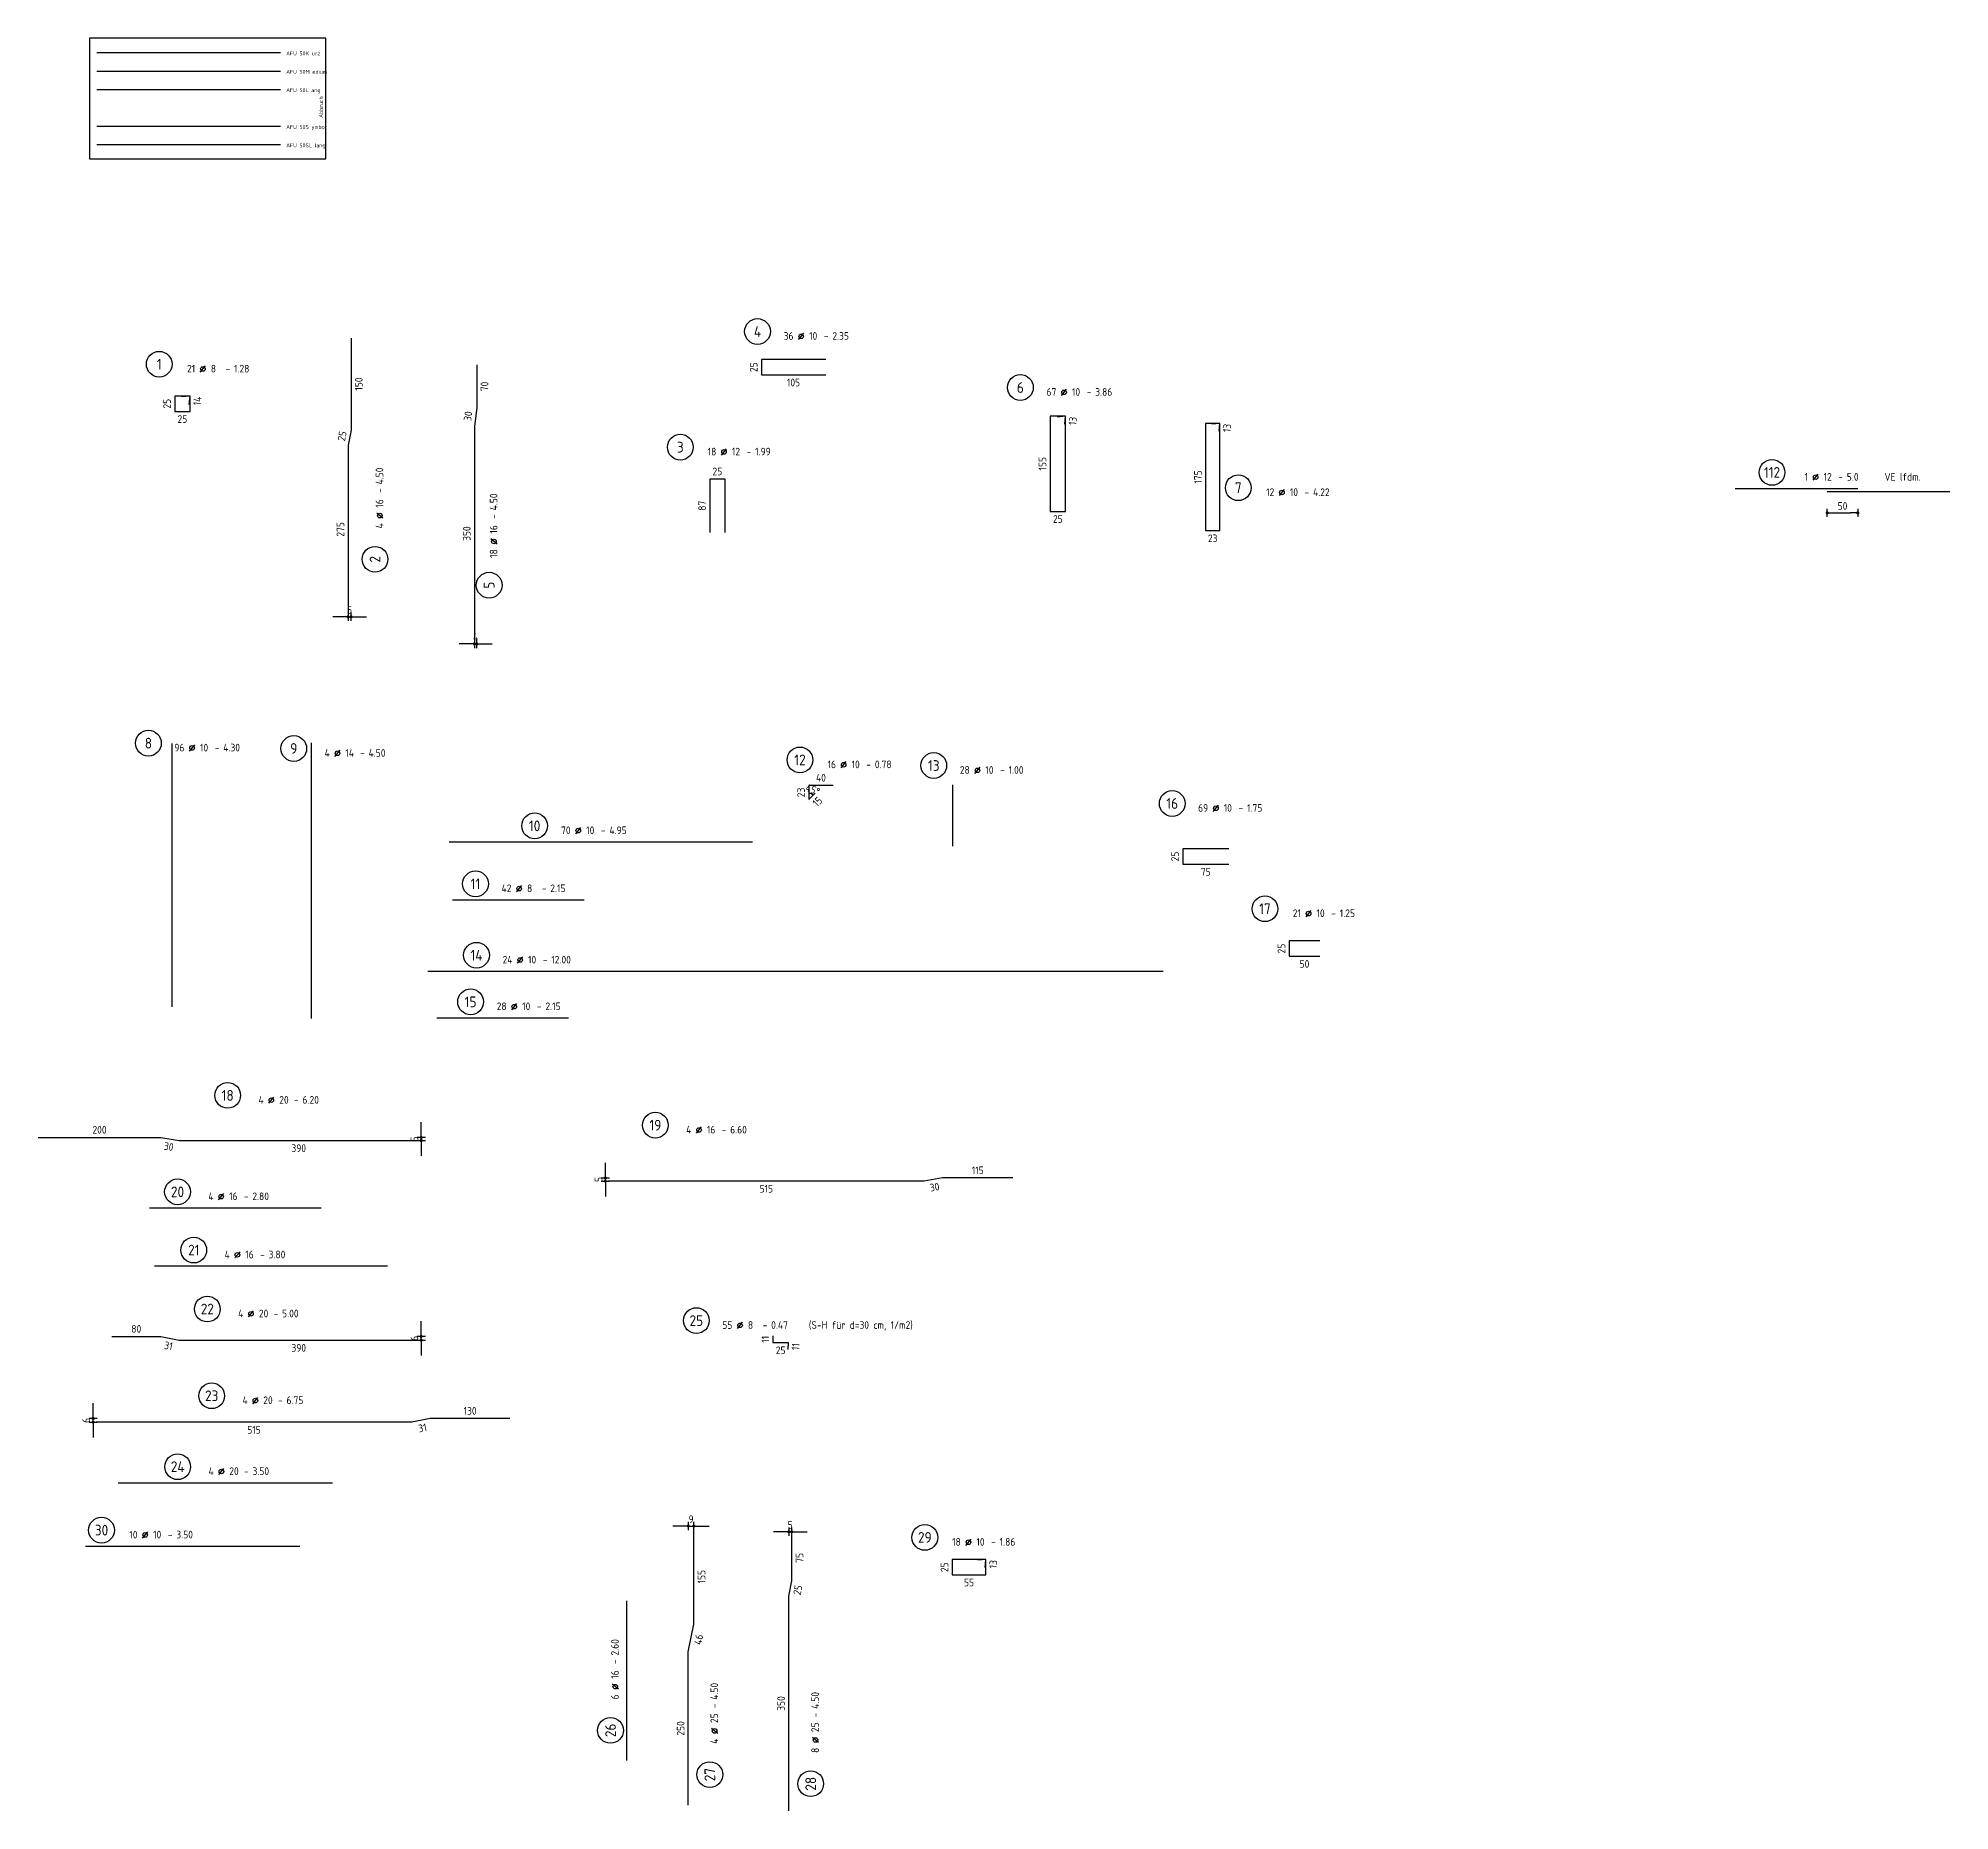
# Model space of a CAD drawing. Extents: x 44 to 147, y 26 to 78.
# Drawn here: x 116.16 to 147.34, y 39.34 to 68.25 of the extents above; entities that cross this region are included whole.
import ezdxf
from ezdxf.enums import TextEntityAlignment as Align

# ---------------------------------------------------------------- set-up
doc = ezdxf.new("R2010")
doc.units = 0
doc.header["$LTSCALE"] = 0.5
doc.linetypes.add('AUSGEZOGEN', pattern=[1000.01, 1000, 0.01])
for name, color, linetype in [('AFU', 7, 'Continuous'), ('MASSE', 7, 'Continuous'), ('RND', 7, 'Continuous')]:
    doc.layers.add(name, color=color, linetype=linetype)
doc.styles.add('txt', font='isocp.shx')
doc.linetypes.add('ABBRUCH', pattern='A,0.15,-0.15,["x",Standard,S=0.07,R=0,X=-0.1,Y=-0.0238],-0.005', length=0.305)
doc.linetypes.add('AFU_50K', pattern='A,0.15,["/",Standard,S=0.2,R=0,X=-0.01,Y=-0.1],0.07,["/",Standard,S=0.2,R=0,X=-0.01,Y=-0.1],0.15', length=0.37)
doc.linetypes.add('AFU_50L', pattern='A,0.75,["/",Standard,S=0.2,R=0,X=-0.01,Y=-0.1],0.07,["/",Standard,S=0.2,R=0,X=-0.01,Y=-0.1],0.75', length=1.57)
doc.linetypes.add('AFU_50M', pattern='A,0.45,["/",Standard,S=0.2,R=0,X=-0.01,Y=-0.1],0.07,["/",Standard,S=0.2,R=0,X=-0.01,Y=-0.1],0.45', length=0.97)
doc.linetypes.add('AFU_50S', pattern='A,0,-0.15,["/",Standard,S=0.2,R=0,X=-0.01,Y=-0.1],0,-0.07,["/",Standard,S=0.2,R=0,X=-0.01,Y=-0.1],-0.15', length=0.37)
doc.linetypes.add('AFU_50SL', pattern='A,0,-0.75,["/",Standard,S=0.2,R=0,X=-0.01,Y=-0.1],0,-0.07,["/",Standard,S=0.2,R=0,X=-0.01,Y=-0.1],-0.75', length=1.57)
doc.dimstyles.new('DOT_I', dxfattribs={"dimscale": 0.5, "dimtxt": 0.25, "dimasz": 0.25, "dimexe": 0.1, "dimexo": 0.3, "dimgap": 0.1, "dimtad": 1, "dimdec": 3, "dimzin": 3, "dimtxsty": 'txt', "dimblk": 'DOT', "dimblk1": 'DOT', "dimblk2": 'DOT', "dimsah": 1, "dimcen": 0.1, "dimse1": 1, "dimse2": 1, "dimazin": 0, "dimtfac": 1, "dimtdec": 4, "dimtix": 1, "dimtmove": 2, "dimatfit": 3, "dimfxl": 0, "dimtvp": 1, "dimtolj": 1, "dimtzin": 0, "dimarcsym": 0})

msp = doc.modelspace()

# ---------------------------------------------------------------- texts
at = {"layer": 'AFU', "color": 8, "linetype": 'AFU_50K', "style": 'txt'}
msp.add_text('AFU 50K urz', height=0.0625, dxfattribs=at).set_placement((120.2014, 67.9708))
at = {"layer": 'AFU', "color": 8, "linetype": 'AFU_50M', "style": 'txt'}
msp.add_text('AFU 50M edium', height=0.0625, dxfattribs=at).set_placement((120.2014, 67.6708))
at = {"layer": 'AFU', "color": 8, "linetype": 'AFU_50L', "style": 'txt'}
msp.add_text('AFU 50L ang', height=0.0625, dxfattribs=at).set_placement((120.2014, 67.3708))
at = {"layer": 'AFU', "color": 8, "linetype": 'ABBRUCH', "style": 'txt'}
msp.add_text('Abbruch', height=0.0625, rotation=90, dxfattribs=at).set_placement((120.8009, 66.9518))
at = {"layer": 'AFU', "color": 8, "linetype": 'AFU_50S', "style": 'txt'}
msp.add_text('AFU 50S ymbol', height=0.0625, dxfattribs=at).set_placement((120.2014, 66.7708))
at = {"layer": 'AFU', "color": 8, "linetype": 'AFU_50SL', "style": 'txt'}
msp.add_text('AFU 50SL lang', height=0.0625, dxfattribs=at).set_placement((120.2014, 66.4708))
at = {"layer": 'RND', "color": 7, "linetype": 'AUSGEZOGEN', "style": 'txt'}
for s, rotation, p in [('150', 90, (121.3852, 62.6092)), ('25', 90, (127.8288, 62.8839)), ('14', 84.99986, (118.7506, 62.3329)), ('70', 90, (123.4364, 62.5697)), ('25', 90, (118.2572, 62.2885)), ('30', 82.40536, (123.1675, 62.0862)), ('13', 84.99986, (133.0347, 62.0069)), ('25', 78.65959, (121.113, 61.7608)), ('13', 84.99986, (135.5513, 61.8921)), ('155', 90, (132.5408, 61.3075)), ('175', 90, (135.0774, 61.0928)), ('87', 90, (126.986, 60.624)), ('275', 90, (121.0859, 60.2383)), ('350', 90, (123.1464, 60.1697)), ('23', 90, (128.6013, 55.9476)), ('15', 45, (128.8677, 55.7972)), ('25', 90, (134.7038, 54.9028)), ('25', 90, (136.4406, 53.4012)), ('30', 350.53768, (118.2849, 50.1721)), ('30', 9.46232, (130.7799, 49.5111)), ('31', 348.69007, (118.2809, 46.9218)), ('11', 90, (128.0185, 47.0288)), ('11', 85, (128.5132, 46.9081)), ('31', 11.30993, (122.4265, 45.5834)), ('75', 90, (128.5756, 43.4639)), ('25', 90, (130.9419, 43.3116)), ('13', 84.99986, (131.7358, 43.361)), ('155', 90, (126.9768, 43.1568)), ('25', 78.69007, (128.5482, 42.9393)), ('46', 78.69007, (126.9294, 42.1322)), ('350', 90, (128.2756, 41.0889)), ('250', 90, (126.6368, 40.6818))]:
    msp.add_text(s, height=0.125, rotation=rotation, dxfattribs=at).set_placement(p, align=Align.MIDDLE)
for s, p in [('105', (128.4788, 62.6339)), ('25', (118.5072, 62.0385)), ('25', (127.236, 61.184)), ('25', (132.7908, 60.4075)), ('23', (135.3174, 60.0928)), ('40', (128.9263, 56.1876)), ('75', (135.2038, 54.6528)), ('50', (136.8156, 53.1512)), ('200', (117.1554, 50.4454)), ('390', (120.4054, 50.1454)), ('115', (131.4843, 49.7844)), ('515', (128.0343, 49.4844)), ('80', (117.7554, 47.1994)), ('390', (120.4054, 46.8894)), ('25', (128.2685, 46.8488)), ('130', (123.2019, 45.861)), ('515', (119.6769, 45.551)), ('55', (131.3419, 43.0616))]:
    msp.add_text(s, height=0.125, dxfattribs=at).set_placement(p, align=Align.MIDDLE)

# ---------------------------------------------------------------- blocks, each defined once
blk = doc.blocks.new('RND_AUSZ')
at = {"layer": 'RND', "color": 7, "linetype": 'Continuous'}
blk.add_line((1.341, 0.262), (1.509, 0.466), dxfattribs=at)
at = {"layer": 'RND', "color": 1, "linetype": 'Continuous'}
blk.add_circle((0, 0.52), 0.42, dxfattribs=at)
at = {"layer": 'RND', "color": 7, "linetype": 'Continuous'}
blk.add_circle((1.425, 0.364), 0.075, dxfattribs=at)
at = {"layer": 'RND', "color": 7, "linetype": 'Continuous', "style": 'txt'}
blk.add_text('-', height=0.25, dxfattribs=at).set_placement((2.163, 0.25))
at = {"layer": 'RND', "color": 1, "linetype": 'Continuous', "style": 'txt'}
blk.add_attdef('POS', text='', height=0.35, dxfattribs=at).set_placement((0, 0.52), align=Align.MIDDLE)
at = {"layer": 'RND', "color": 7, "linetype": 'Continuous', "style": 'txt'}
for tag, p in [('WIEOFT', (-0.536, 0.25)), ('STK', (1.174, 0.25))]:
    blk.add_attdef(tag, text='', height=0.25, dxfattribs=at).set_placement(p, align=Align.RIGHT)
for tag, p in [('DS', (1.683, 0.25)), ('LANG', (2.441, 0.25)), ('TEXT', (3.669, 0.25))]:
    blk.add_attdef(tag, p, '', height=0.25, dxfattribs=at)
blk = doc.blocks.new('*D19')
at = {"layer": 'DEFPOINTS', "color": 0, "linetype": 'AUSGEZOGEN', "transparency": 16777216}
for p in [(128.726, 55.948), (128.726, 55.833), (128.776, 55.919), (128.779, 55.886)]:
    blk.add_point(p, dxfattribs=at)
at = {"layer": 'RND', "color": 0, "linetype": 'AUSGEZOGEN', "lineweight": -2, "transparency": 16777216}
blk.add_arc((128.726, 55.833), 0.1, 45, 90, dxfattribs=at)
at = {"layer": 'RND', "color": 0, "linetype": 'AUSGEZOGEN', "transparency": 16777216, "insert": (128.793, 55.994), "char_height": 0.125, "attachment_point": 5, "rotation": 337.5, "style": 'txt'}
blk.add_mtext('\\A1;45°', dxfattribs=at)
blk = doc.blocks.new('DOT')
at = {"layer": 'MASSE', "color": 7, "linetype": 'Continuous'}
for p, q in [((0, 0), (-1, 0)), ((0, 0.54), (0, -0.54))]:
    blk.add_line(p, q, dxfattribs=at)
at = {"layer": 'MASSE', "color": 7, "linetype": 'Continuous', "const_width": 0.2}
blk.add_lwpolyline([(-0.1, 0, 1), (0.1, 0, 1)], format="xyb", close=True, dxfattribs=at)
blk = doc.blocks.new('*D20')
at = {"layer": 'DEFPOINTS', "color": 0, "linetype": 'AUSGEZOGEN', "transparency": 16777216}
for p in [(122.405, 47.074), (122.405, 47.074), (122.405, 47.014)]:
    blk.add_point(p, dxfattribs=at)
at = {"layer": 'RND', "color": 0, "linetype": 'AUSGEZOGEN', "lineweight": -2, "transparency": 16777216}
for p, q in [((122.405, 47.199), (122.405, 47.324)), ((122.405, 47.014), (122.405, 47.074)), ((122.405, 46.889), (122.405, 46.764))]:
    blk.add_line(p, q, dxfattribs=at)
at = {"layer": 'RND', "color": 0, "linetype": 'AUSGEZOGEN', "lineweight": -2, "transparency": 16777216, "xscale": 0.125, "yscale": 0.125, "zscale": 0.125}
for p, rotation in [((122.405, 47.074), 270), ((122.405, 47.014), 90)]:
    blk.add_blockref('DOT', p, dxfattribs=dict(at, rotation=rotation))
at = {"layer": 'RND', "color": 0, "linetype": 'AUSGEZOGEN', "transparency": 16777216, "insert": (122.293, 47.044), "char_height": 0.125, "attachment_point": 5, "rotation": 90, "style": 'txt'}
blk.add_mtext('\\A1;6', dxfattribs=at)
blk = doc.blocks.new('*D33')
at = {"layer": 'DEFPOINTS', "color": 0, "linetype": 'AUSGEZOGEN', "transparency": 16777216}
for p in [(145.344, 60.858), (145.844, 60.858), (145.844, 60.508)]:
    blk.add_point(p, dxfattribs=at)
at = {"layer": 'RND', "color": 0, "linetype": 'AUSGEZOGEN', "lineweight": -2, "transparency": 16777216}
blk.add_line((145.469, 60.508), (145.719, 60.508), dxfattribs=at)
at = {"layer": 'RND', "color": 0, "linetype": 'AUSGEZOGEN', "lineweight": -2, "transparency": 16777216, "xscale": 0.125, "yscale": 0.125, "zscale": 0.125, "rotation": 180}
blk.add_blockref('DOT', (145.344, 60.508), dxfattribs=at)
at = {"layer": 'RND', "color": 0, "linetype": 'AUSGEZOGEN', "lineweight": -2, "transparency": 16777216, "xscale": 0.125, "yscale": 0.125, "zscale": 0.125}
blk.add_blockref('DOT', (145.844, 60.508), dxfattribs=at)
at = {"layer": 'RND', "color": 0, "linetype": 'AUSGEZOGEN', "transparency": 16777216, "insert": (145.594, 60.62), "char_height": 0.125, "attachment_point": 5, "style": 'txt'}
blk.add_mtext('\\A1;50', dxfattribs=at)
blk = doc.blocks.new('*D36')
at = {"layer": 'DEFPOINTS', "color": 0, "linetype": 'AUSGEZOGEN', "transparency": 16777216}
for p in [(122.405, 50.32), (122.405, 50.32), (122.405, 50.27)]:
    blk.add_point(p, dxfattribs=at)
at = {"layer": 'RND', "color": 0, "linetype": 'AUSGEZOGEN', "lineweight": -2, "transparency": 16777216}
for p, q in [((122.405, 50.445), (122.405, 50.57)), ((122.405, 50.27), (122.405, 50.32)), ((122.405, 50.145), (122.405, 50.02))]:
    blk.add_line(p, q, dxfattribs=at)
at = {"layer": 'RND', "color": 0, "linetype": 'AUSGEZOGEN', "lineweight": -2, "transparency": 16777216, "xscale": 0.125, "yscale": 0.125, "zscale": 0.125}
for p, rotation in [((122.405, 50.32), 270), ((122.405, 50.27), 90)]:
    blk.add_blockref('DOT', p, dxfattribs=dict(at, rotation=rotation))
at = {"layer": 'RND', "color": 0, "linetype": 'AUSGEZOGEN', "transparency": 16777216, "insert": (122.293, 50.295), "char_height": 0.125, "attachment_point": 5, "rotation": 90, "style": 'txt'}
blk.add_mtext('\\A1;5', dxfattribs=at)
blk = doc.blocks.new('*D38')
at = {"layer": 'DEFPOINTS', "color": 0, "linetype": 'AUSGEZOGEN', "transparency": 16777216}
for p in [(121.211, 58.813), (121.26, 58.813), (121.26, 58.813)]:
    blk.add_point(p, dxfattribs=at)
at = {"layer": 'RND', "color": 0, "linetype": 'AUSGEZOGEN', "lineweight": -2, "transparency": 16777216}
for p, q in [((121.086, 58.813), (120.961, 58.813)), ((121.211, 58.813), (121.26, 58.813)), ((121.385, 58.813), (121.51, 58.813))]:
    blk.add_line(p, q, dxfattribs=at)
at = {"layer": 'RND', "color": 0, "linetype": 'AUSGEZOGEN', "lineweight": -2, "transparency": 16777216, "xscale": 0.125, "yscale": 0.125, "zscale": 0.125}
blk.add_blockref('DOT', (121.211, 58.813), dxfattribs=at)
at = {"layer": 'RND', "color": 0, "linetype": 'AUSGEZOGEN', "lineweight": -2, "transparency": 16777216, "xscale": 0.125, "yscale": 0.125, "zscale": 0.125, "rotation": 180}
blk.add_blockref('DOT', (121.26, 58.813), dxfattribs=at)
at = {"layer": 'RND', "color": 0, "linetype": 'AUSGEZOGEN', "transparency": 16777216, "insert": (121.236, 58.926), "char_height": 0.125, "attachment_point": 5, "style": 'txt'}
blk.add_mtext('\\A1;5', dxfattribs=at)
blk = doc.blocks.new('*D49')
at = {"layer": 'DEFPOINTS', "color": 0, "linetype": 'AUSGEZOGEN', "transparency": 16777216}
for p in [(123.271, 58.37), (123.311, 58.37), (123.311, 58.37)]:
    blk.add_point(p, dxfattribs=at)
at = {"layer": 'RND', "color": 0, "linetype": 'AUSGEZOGEN', "lineweight": -2, "transparency": 16777216}
for p, q in [((123.146, 58.37), (123.021, 58.37)), ((123.271, 58.37), (123.311, 58.37)), ((123.436, 58.37), (123.561, 58.37))]:
    blk.add_line(p, q, dxfattribs=at)
at = {"layer": 'RND', "color": 0, "linetype": 'AUSGEZOGEN', "lineweight": -2, "transparency": 16777216, "xscale": 0.125, "yscale": 0.125, "zscale": 0.125}
blk.add_blockref('DOT', (123.271, 58.37), dxfattribs=at)
at = {"layer": 'RND', "color": 0, "linetype": 'AUSGEZOGEN', "lineweight": -2, "transparency": 16777216, "xscale": 0.125, "yscale": 0.125, "zscale": 0.125, "rotation": 180}
blk.add_blockref('DOT', (123.311, 58.37), dxfattribs=at)
at = {"layer": 'RND', "color": 0, "linetype": 'AUSGEZOGEN', "transparency": 16777216, "insert": (123.291, 58.482), "char_height": 0.125, "attachment_point": 5, "style": 'txt'}
blk.add_mtext('\\A1;4', dxfattribs=at)
blk = doc.blocks.new('*D77')
at = {"layer": 'DEFPOINTS', "color": 0, "linetype": 'AUSGEZOGEN', "transparency": 16777216}
for p in [(128.401, 43.889), (128.451, 43.889), (128.451, 43.889)]:
    blk.add_point(p, dxfattribs=at)
at = {"layer": 'RND', "color": 0, "linetype": 'AUSGEZOGEN', "lineweight": -2, "transparency": 16777216}
for p, q in [((128.276, 43.889), (128.151, 43.889)), ((128.401, 43.889), (128.451, 43.889)), ((128.576, 43.889), (128.701, 43.889))]:
    blk.add_line(p, q, dxfattribs=at)
at = {"layer": 'RND', "color": 0, "linetype": 'AUSGEZOGEN', "lineweight": -2, "transparency": 16777216, "xscale": 0.125, "yscale": 0.125, "zscale": 0.125}
blk.add_blockref('DOT', (128.401, 43.889), dxfattribs=at)
at = {"layer": 'RND', "color": 0, "linetype": 'AUSGEZOGEN', "lineweight": -2, "transparency": 16777216, "xscale": 0.125, "yscale": 0.125, "zscale": 0.125, "rotation": 180}
blk.add_blockref('DOT', (128.451, 43.889), dxfattribs=at)
at = {"layer": 'RND', "color": 0, "linetype": 'AUSGEZOGEN', "transparency": 16777216, "insert": (128.426, 44.001), "char_height": 0.125, "attachment_point": 5, "style": 'txt'}
blk.add_mtext('\\A1;5', dxfattribs=at)
blk = doc.blocks.new('*D78')
at = {"layer": 'DEFPOINTS', "color": 0, "linetype": 'AUSGEZOGEN', "transparency": 16777216}
for p in [(126.762, 43.982), (126.852, 43.982), (126.852, 43.982)]:
    blk.add_point(p, dxfattribs=at)
at = {"layer": 'RND', "color": 0, "linetype": 'AUSGEZOGEN', "lineweight": -2, "transparency": 16777216}
for p, q in [((126.637, 43.982), (126.512, 43.982)), ((126.762, 43.982), (126.852, 43.982)), ((126.977, 43.982), (127.102, 43.982))]:
    blk.add_line(p, q, dxfattribs=at)
at = {"layer": 'RND', "color": 0, "linetype": 'AUSGEZOGEN', "lineweight": -2, "transparency": 16777216, "xscale": 0.125, "yscale": 0.125, "zscale": 0.125}
blk.add_blockref('DOT', (126.762, 43.982), dxfattribs=at)
at = {"layer": 'RND', "color": 0, "linetype": 'AUSGEZOGEN', "lineweight": -2, "transparency": 16777216, "xscale": 0.125, "yscale": 0.125, "zscale": 0.125, "rotation": 180}
blk.add_blockref('DOT', (126.852, 43.982), dxfattribs=at)
at = {"layer": 'RND', "color": 0, "linetype": 'AUSGEZOGEN', "transparency": 16777216, "insert": (126.807, 44.094), "char_height": 0.125, "attachment_point": 5, "style": 'txt'}
blk.add_mtext('\\A1;9', dxfattribs=at)
blk = doc.blocks.new('*D86')
at = {"layer": 'DEFPOINTS', "color": 0, "linetype": 'AUSGEZOGEN', "transparency": 16777216}
for p in [(117.052, 45.736), (117.052, 45.736), (117.052, 45.676)]:
    blk.add_point(p, dxfattribs=at)
at = {"layer": 'RND', "color": 0, "linetype": 'AUSGEZOGEN', "lineweight": -2, "transparency": 16777216}
for p, q in [((117.052, 45.861), (117.052, 45.986)), ((117.052, 45.676), (117.052, 45.736)), ((117.052, 45.551), (117.052, 45.426))]:
    blk.add_line(p, q, dxfattribs=at)
at = {"layer": 'RND', "color": 0, "linetype": 'AUSGEZOGEN', "lineweight": -2, "transparency": 16777216, "xscale": 0.125, "yscale": 0.125, "zscale": 0.125}
for p, rotation in [((117.052, 45.736), 270), ((117.052, 45.676), 90)]:
    blk.add_blockref('DOT', p, dxfattribs=dict(at, rotation=rotation))
at = {"layer": 'RND', "color": 0, "linetype": 'AUSGEZOGEN', "transparency": 16777216, "insert": (116.939, 45.706), "char_height": 0.125, "attachment_point": 5, "rotation": 90, "style": 'txt'}
blk.add_mtext('\\A1;6', dxfattribs=at)
blk = doc.blocks.new('*D87')
at = {"layer": 'DEFPOINTS', "color": 0, "linetype": 'AUSGEZOGEN', "transparency": 16777216}
for p in [(117.052, 45.736), (117.052, 45.736), (117.052, 45.676)]:
    blk.add_point(p, dxfattribs=at)
at = {"layer": 'RND', "color": 0, "linetype": 'AUSGEZOGEN', "lineweight": -2, "transparency": 16777216}
for p, q in [((117.052, 45.861), (117.052, 45.986)), ((117.052, 45.676), (117.052, 45.736)), ((117.052, 45.551), (117.052, 45.426))]:
    blk.add_line(p, q, dxfattribs=at)
at = {"layer": 'RND', "color": 0, "linetype": 'AUSGEZOGEN', "lineweight": -2, "transparency": 16777216, "xscale": 0.125, "yscale": 0.125, "zscale": 0.125}
for p, rotation in [((117.052, 45.736), 270), ((117.052, 45.676), 90)]:
    blk.add_blockref('DOT', p, dxfattribs=dict(at, rotation=rotation))
at = {"layer": 'RND', "color": 0, "linetype": 'AUSGEZOGEN', "transparency": 16777216, "insert": (116.939, 45.706), "char_height": 0.125, "attachment_point": 5, "rotation": 90, "style": 'txt'}
blk.add_mtext('\\A1;6', dxfattribs=at)
blk = doc.blocks.new('*D88')
at = {"layer": 'DEFPOINTS', "color": 0, "linetype": 'AUSGEZOGEN', "transparency": 16777216}
for p in [(125.409, 49.659), (125.409, 49.659), (125.409, 49.609)]:
    blk.add_point(p, dxfattribs=at)
at = {"layer": 'RND', "color": 0, "linetype": 'AUSGEZOGEN', "lineweight": -2, "transparency": 16777216}
for p, q in [((125.409, 49.784), (125.409, 49.909)), ((125.409, 49.609), (125.409, 49.659)), ((125.409, 49.484), (125.409, 49.359))]:
    blk.add_line(p, q, dxfattribs=at)
at = {"layer": 'RND', "color": 0, "linetype": 'AUSGEZOGEN', "lineweight": -2, "transparency": 16777216, "xscale": 0.125, "yscale": 0.125, "zscale": 0.125}
for p, rotation in [((125.409, 49.659), 270), ((125.409, 49.609), 90)]:
    blk.add_blockref('DOT', p, dxfattribs=dict(at, rotation=rotation))
at = {"layer": 'RND', "color": 0, "linetype": 'AUSGEZOGEN', "transparency": 16777216, "insert": (125.297, 49.634), "char_height": 0.125, "attachment_point": 5, "rotation": 90, "style": 'txt'}
blk.add_mtext('\\A1;5', dxfattribs=at)
blk = doc.blocks.new('*D89')
at = {"layer": 'DEFPOINTS', "color": 0, "linetype": 'AUSGEZOGEN', "transparency": 16777216}
for p in [(125.409, 49.659), (125.409, 49.659), (125.409, 49.609)]:
    blk.add_point(p, dxfattribs=at)
at = {"layer": 'RND', "color": 0, "linetype": 'AUSGEZOGEN', "lineweight": -2, "transparency": 16777216}
for p, q in [((125.409, 49.784), (125.409, 49.909)), ((125.409, 49.609), (125.409, 49.659)), ((125.409, 49.484), (125.409, 49.359))]:
    blk.add_line(p, q, dxfattribs=at)
at = {"layer": 'RND', "color": 0, "linetype": 'AUSGEZOGEN', "lineweight": -2, "transparency": 16777216, "xscale": 0.125, "yscale": 0.125, "zscale": 0.125}
for p, rotation in [((125.409, 49.659), 270), ((125.409, 49.609), 90)]:
    blk.add_blockref('DOT', p, dxfattribs=dict(at, rotation=rotation))
at = {"layer": 'RND', "color": 0, "linetype": 'AUSGEZOGEN', "transparency": 16777216, "insert": (125.297, 49.634), "char_height": 0.125, "attachment_point": 5, "rotation": 90, "style": 'txt'}
blk.add_mtext('\\A1;5', dxfattribs=at)
blk = doc.blocks.new('*D90')
at = {"layer": 'DEFPOINTS', "color": 0, "linetype": 'AUSGEZOGEN', "transparency": 16777216}
for p in [(125.409, 49.659), (125.409, 49.659), (125.409, 49.609)]:
    blk.add_point(p, dxfattribs=at)
at = {"layer": 'RND', "color": 0, "linetype": 'AUSGEZOGEN', "lineweight": -2, "transparency": 16777216}
for p, q in [((125.409, 49.784), (125.409, 49.909)), ((125.409, 49.609), (125.409, 49.659)), ((125.409, 49.484), (125.409, 49.359))]:
    blk.add_line(p, q, dxfattribs=at)
at = {"layer": 'RND', "color": 0, "linetype": 'AUSGEZOGEN', "lineweight": -2, "transparency": 16777216, "xscale": 0.125, "yscale": 0.125, "zscale": 0.125}
for p, rotation in [((125.409, 49.659), 270), ((125.409, 49.609), 90)]:
    blk.add_blockref('DOT', p, dxfattribs=dict(at, rotation=rotation))
at = {"layer": 'RND', "color": 0, "linetype": 'AUSGEZOGEN', "transparency": 16777216, "insert": (125.297, 49.634), "char_height": 0.125, "attachment_point": 5, "rotation": 90, "style": 'txt'}
blk.add_mtext('\\A1;5', dxfattribs=at)

# ---------------------------------------------------------------- dimensions: what is measured, and where the dimension line sits
at = {"layer": 'RND', "color": 7, "linetype": 'AUSGEZOGEN'}
for base, p1, p2, picture, middle in [((145.8436, 60.5075), (145.3436, 60.8575), (145.8436, 60.8575), '*D33', (145.5936, 60.62)), ((121.2602, 58.8133), (121.2109, 58.8133), (121.2602, 58.8133), '*D38', (121.2355, 58.9258)), ((123.3114, 58.3697), (123.2714, 58.3697), (123.3114, 58.3697), '*D49', (123.2914, 58.4822)), ((126.8518, 43.9818), (126.7618, 43.9818), (126.8518, 43.9818), '*D78', (126.8068, 44.0943)), ((128.4506, 43.8889), (128.4006, 43.8889), (128.4506, 43.8889), '*D77', (128.4256, 44.0014))]:
    dim = msp.add_linear_dim(base=base, p1=p1, p2=p2, dimstyle='DOT_I', override={"dimdec": 0, "dimlfac": 100}, dxfattribs=at)
    dim.commit()
    dim.dimension.update_dxf_attribs({"geometry": picture, "text_midpoint": middle})
dim = msp.add_angular_dim_3p(base=(128.7763, 55.9192), center=(128.7263, 55.8326), p1=(128.7793, 55.8856), p2=(128.7263, 55.9476), dimstyle='DOT_I', override={"dimdec": 2, "dimadec": 0}, dxfattribs=at)
dim.commit()
dim.dimension.update_dxf_attribs({"geometry": '*D19', "text_midpoint": (128.7932, 55.9942), "dimtype": 165})
for base, p1, p2, override, picture, middle in [((122.4054, 50.3204), (122.4054, 50.2704), (122.4054, 50.3204), {"dimdec": 0, "dimlfac": 100}, '*D36', (122.2929, 50.2954)), ((125.4093, 49.6594), (125.4093, 49.6094), (125.4093, 49.6594), {"dimdec": 0, "dimlfac": 100}, '*D88', (125.2968, 49.6344)), ((125.4093, 49.6594), (125.4093, 49.6094), (125.4093, 49.6594), {"dimdec": 0, "dimlfac": 100, "dimrnd": 0.0005}, '*D89', (125.2968, 49.6344)), ((125.4093, 49.6594), (125.4093, 49.6094), (125.4093, 49.6594), {"dimdec": 0, "dimlfac": 100}, '*D90', (125.2968, 49.6344)), ((122.4054, 47.0744), (122.4054, 47.0144), (122.4054, 47.0744), {"dimdec": 0, "dimlfac": 100}, '*D20', (122.2929, 47.0444)), ((117.0519, 45.736), (117.0519, 45.676), (117.0519, 45.736), {"dimdec": 0, "dimlfac": 100, "dimrnd": 0.0005}, '*D86', (116.9394, 45.706)), ((117.0519, 45.736), (117.0519, 45.676), (117.0519, 45.736), {"dimdec": 0, "dimlfac": 100, "dimrnd": 0.0005}, '*D87', (116.9394, 45.706))]:
    dim = msp.add_linear_dim(base=base, p1=p1, p2=p2, angle=90, dimstyle='DOT_I', override=override, dxfattribs=at)
    dim.commit()
    dim.dimension.update_dxf_attribs({"geometry": picture, "text_midpoint": middle})

# ---------------------------------------------------------------- linework, layer by layer
at = {"layer": 'AFU', "color": 8, "linetype": 'AFU_50K'}
msp.add_line((120.1102, 68.0085), (117.1102, 68.0085), dxfattribs=at)
at = {"layer": 'AFU', "color": 8, "linetype": 'AFU_50M'}
msp.add_line((120.1102, 67.7085), (117.1102, 67.7085), dxfattribs=at)
at = {"layer": 'AFU', "color": 8, "linetype": 'AFU_50L'}
msp.add_line((120.1102, 67.4085), (117.1102, 67.4085), dxfattribs=at)
at = {"layer": 'AFU', "color": 8, "linetype": 'AFU_50S'}
msp.add_line((120.1102, 66.8085), (117.1102, 66.8085), dxfattribs=at)
at = {"layer": 'AFU', "color": 8, "linetype": 'AFU_50SL'}
msp.add_line((120.1102, 66.5085), (117.1102, 66.5085), dxfattribs=at)
at = {"layer": 'AFU', "color": 8, "linetype": 'ABBRUCH'}
msp.add_lwpolyline([(116.9916, 66.2823), (120.8462, 66.2823), (120.8462, 68.2491), (116.9916, 68.2491)], close=True, dxfattribs=at)
at = {"layer": 'RND', "color": 1, "linetype": 'AUSGEZOGEN'}
for points in [[(121.2602, 63.3592), (121.2602, 61.8592), (121.2109, 61.6133), (121.2109, 58.8633)], [(129.0038, 63.0089), (127.9538, 63.0089), (127.9538, 62.7589), (129.0038, 62.7589)], [(123.3114, 62.9197), (123.3114, 62.2197), (123.2714, 61.9197), (123.2714, 58.4197)], [(118.62, 62.274), (118.6322, 62.4135), (118.3822, 62.4135), (118.3822, 62.1635), (118.6322, 62.1635), (118.6322, 62.4135), (118.4927, 62.4013)], [(132.9045, 61.953), (132.9158, 62.0825), (132.6658, 62.0825), (132.6658, 60.5325), (132.9158, 60.5325), (132.9158, 62.0825), (132.7863, 62.0712)], [(135.4211, 61.8382), (135.4324, 61.9678), (135.2024, 61.9678), (135.2024, 60.2178), (135.4324, 60.2178), (135.4324, 61.9678), (135.3029, 61.9564)], [(127.361, 60.189), (127.361, 61.059), (127.111, 61.059), (127.111, 60.189)], [(143.8436, 60.9075), (145.8436, 60.9075)], [(145.3436, 60.8575), (147.3436, 60.8575)], [(118.3409, 52.4484), (118.3409, 56.7484)], [(120.6157, 52.2584), (120.6157, 56.7584)], [(129.1263, 56.0626), (128.7263, 56.0626), (128.7263, 55.8326), (128.8323, 55.9386)], [(131.079, 55.0715), (131.079, 56.0715)], [(122.8582, 55.1432), (127.8082, 55.1432)], [(135.5788, 55.0278), (134.8288, 55.0278), (134.8288, 54.7778), (135.5788, 54.7778)], [(122.9141, 54.197), (125.0641, 54.197)], [(137.0656, 53.5262), (136.5656, 53.5262), (136.5656, 53.2762), (137.0656, 53.2762)], [(122.5107, 53.0331), (134.5107, 53.0331)], [(122.659, 52.2723), (124.809, 52.2723)], [(116.1554, 50.3204), (118.1554, 50.3204), (118.4554, 50.2704), (122.3554, 50.2704)], [(132.0593, 49.6594), (130.9093, 49.6594), (130.6093, 49.6094), (125.4593, 49.6094)], [(117.9697, 49.1733), (120.7697, 49.1733)], [(118.0543, 48.2241), (121.8543, 48.2241)], [(117.3554, 47.0744), (118.1554, 47.0744), (118.4554, 47.0144), (122.3554, 47.0144)], [(128.1435, 47.0838), (128.1435, 46.9738), (128.3935, 46.9738), (128.3839, 46.8642)], [(123.8519, 45.736), (122.5519, 45.736), (122.2519, 45.676), (117.1019, 45.676)], [(117.4593, 44.6901), (120.9593, 44.6901)], [(126.7618, 39.4318), (126.7618, 41.9318), (126.8518, 42.3818), (126.8518, 43.9318)], [(128.4006, 39.3389), (128.4006, 42.8389), (128.4506, 43.0889), (128.4506, 43.8389)], [(116.9252, 43.6557), (120.4252, 43.6557)], [(131.6056, 43.3071), (131.6169, 43.4366), (131.0669, 43.4366), (131.0669, 43.1866), (131.6169, 43.1866), (131.6169, 43.4366), (131.4874, 43.4253)], [(125.7527, 42.7602), (125.7527, 40.1602)]]:
    msp.add_lwpolyline(points, dxfattribs=at)

# ---------------------------------------------------------------- block references
at = {"layer": 'RND', "color": 7, "linetype": 'AUSGEZOGEN', "xscale": 0.5, "yscale": 0.5, "zscale": 0.5}
for p, values in [((127.8913, 63.2055), {'POS': '4', 'STK': '36', 'DS': '10', 'LANG': '2.35'}), ((118.1294, 62.6725), {'POS': '1', 'STK': '21', 'DS': '8', 'LANG': '1.28'}), ((132.1802, 62.2922), {'POS': '6', 'STK': '67', 'DS': '10', 'LANG': '3.86'}), ((126.6318, 61.3196), {'POS': '3', 'STK': '18', 'DS': '12', 'LANG': '1.99'}), ((144.4436, 60.9075), {'POS': '112', 'STK': '1', 'DS': '12', 'LANG': '5.0', 'TEXT': 'VE lfdm.'}), ((135.7351, 60.6575), {'POS': '7', 'STK': '12', 'DS': '10', 'LANG': '4.22'}), ((134.6573, 55.5077), {'POS': '16', 'STK': '69', 'DS': '10', 'LANG': '1.75'}), ((136.1702, 53.7905), {'POS': '17', 'STK': '21', 'DS': '10', 'LANG': '1.25'}), ((123.2098, 52.2723), {'POS': '15', 'STK': '28', 'DS': '10', 'LANG': '2.15'}), ((126.2245, 50.2606), {'POS': '19', 'STK': '4', 'DS': '16', 'LANG': '6.60'}), ((118.4283, 49.1733), {'POS': '20', 'STK': '4', 'DS': '16', 'LANG': '2.80'}), ((126.8935, 47.0738), {'POS': '25', 'STK': '55', 'DS': '8', 'LANG': '0.47', 'TEXT': '(S-H für d=30 cm, 1/m2)'}), ((118.9858, 45.8473), {'POS': '23', 'STK': '4', 'DS': '20', 'LANG': '6.75'}), ((118.4311, 44.6901), {'POS': '24', 'STK': '4', 'DS': '20', 'LANG': '3.50'}), ((117.1881, 43.6557), {'POS': '30', 'STK': '10', 'DS': '10', 'LANG': '3.50'}), ((130.621, 43.5368), {'POS': '29', 'STK': '18', 'DS': '10', 'LANG': '1.86'})]:
    msp.add_blockref('RND_AUSZ', p, dxfattribs=at).add_auto_attribs(values)
at = {"layer": 'RND', "color": 102, "linetype": 'AUSGEZOGEN', "xscale": 0.5, "yscale": 0.5, "zscale": 0.5, "rotation": 90}
msp.add_blockref('RND_AUSZ', (121.9104, 59.7508), dxfattribs=at).add_auto_attribs({'POS': '2', 'STK': '4', 'DS': '16', 'LANG': '4.50'})
at = {"layer": 'RND', "color": 1, "linetype": 'AUSGEZOGEN', "xscale": 0.5, "yscale": 0.5, "zscale": 0.5, "rotation": 90}
for p, values in [((123.7729, 59.3281), {'POS': '5', 'STK': '18', 'DS': '16', 'LANG': '4.50'}), ((125.7527, 40.6498), {'POS': '26', 'STK': '6', 'DS': '16', 'LANG': '2.60'}), ((127.3732, 39.9283), {'POS': '27', 'STK': '4', 'DS': '25', 'LANG': '4.50'})]:
    msp.add_blockref('RND_AUSZ', p, dxfattribs=at).add_auto_attribs(values)
at = {"layer": 'RND', "color": 1, "linetype": 'AUSGEZOGEN', "xscale": 0.5, "yscale": 0.5, "zscale": 0.5}
for p, values in [((117.9535, 56.4917), {'POS': '8', 'STK': '96', 'DS': '10', 'LANG': '4.30'}), ((120.325, 56.405), {'POS': '9', 'STK': '4', 'DS': '14', 'LANG': '4.50'}), ((128.5841, 56.218), {'POS': '12', 'STK': '16', 'DS': '10', 'LANG': '0.78'}), ((130.7671, 56.1269), {'POS': '13', 'STK': '28', 'DS': '10', 'LANG': '1.00'}), ((124.2545, 55.1432), {'POS': '10', 'STK': '70', 'DS': '10', 'LANG': '4.95'}), ((123.2894, 54.197), {'POS': '11', 'STK': '42', 'DS': '8', 'LANG': '2.15'}), ((123.3058, 53.0331), {'POS': '14', 'STK': '24', 'DS': '10', 'LANG': '12.00'}), ((119.2465, 50.7468), {'POS': '18', 'STK': '4', 'DS': '20', 'LANG': '6.20'}), ((118.6931, 48.2241), {'POS': '21', 'STK': '4', 'DS': '16', 'LANG': '3.80'}), ((118.9144, 47.2621), {'POS': '22', 'STK': '4', 'DS': '20', 'LANG': '5.00'})]:
    msp.add_blockref('RND_AUSZ', p, dxfattribs=at).add_auto_attribs(values)
at = {"layer": 'RND', "color": 7, "linetype": 'AUSGEZOGEN', "xscale": 0.5, "yscale": 0.5, "zscale": 0.5, "rotation": 90}
msp.add_blockref('RND_AUSZ', (129.019, 39.7799), dxfattribs=at).add_auto_attribs({'POS': '28', 'STK': '8', 'DS': '25', 'LANG': '4.50'})

msp.set_redraw_order([(e.dxf.handle, doc.entitydb.next_handle()) for e in msp.query("TEXT MTEXT ATTDEF DIMENSION ARC_DIMENSION")])  # texts and dimensions are drawn at this point

doc.saveas('drawing.dxf')
